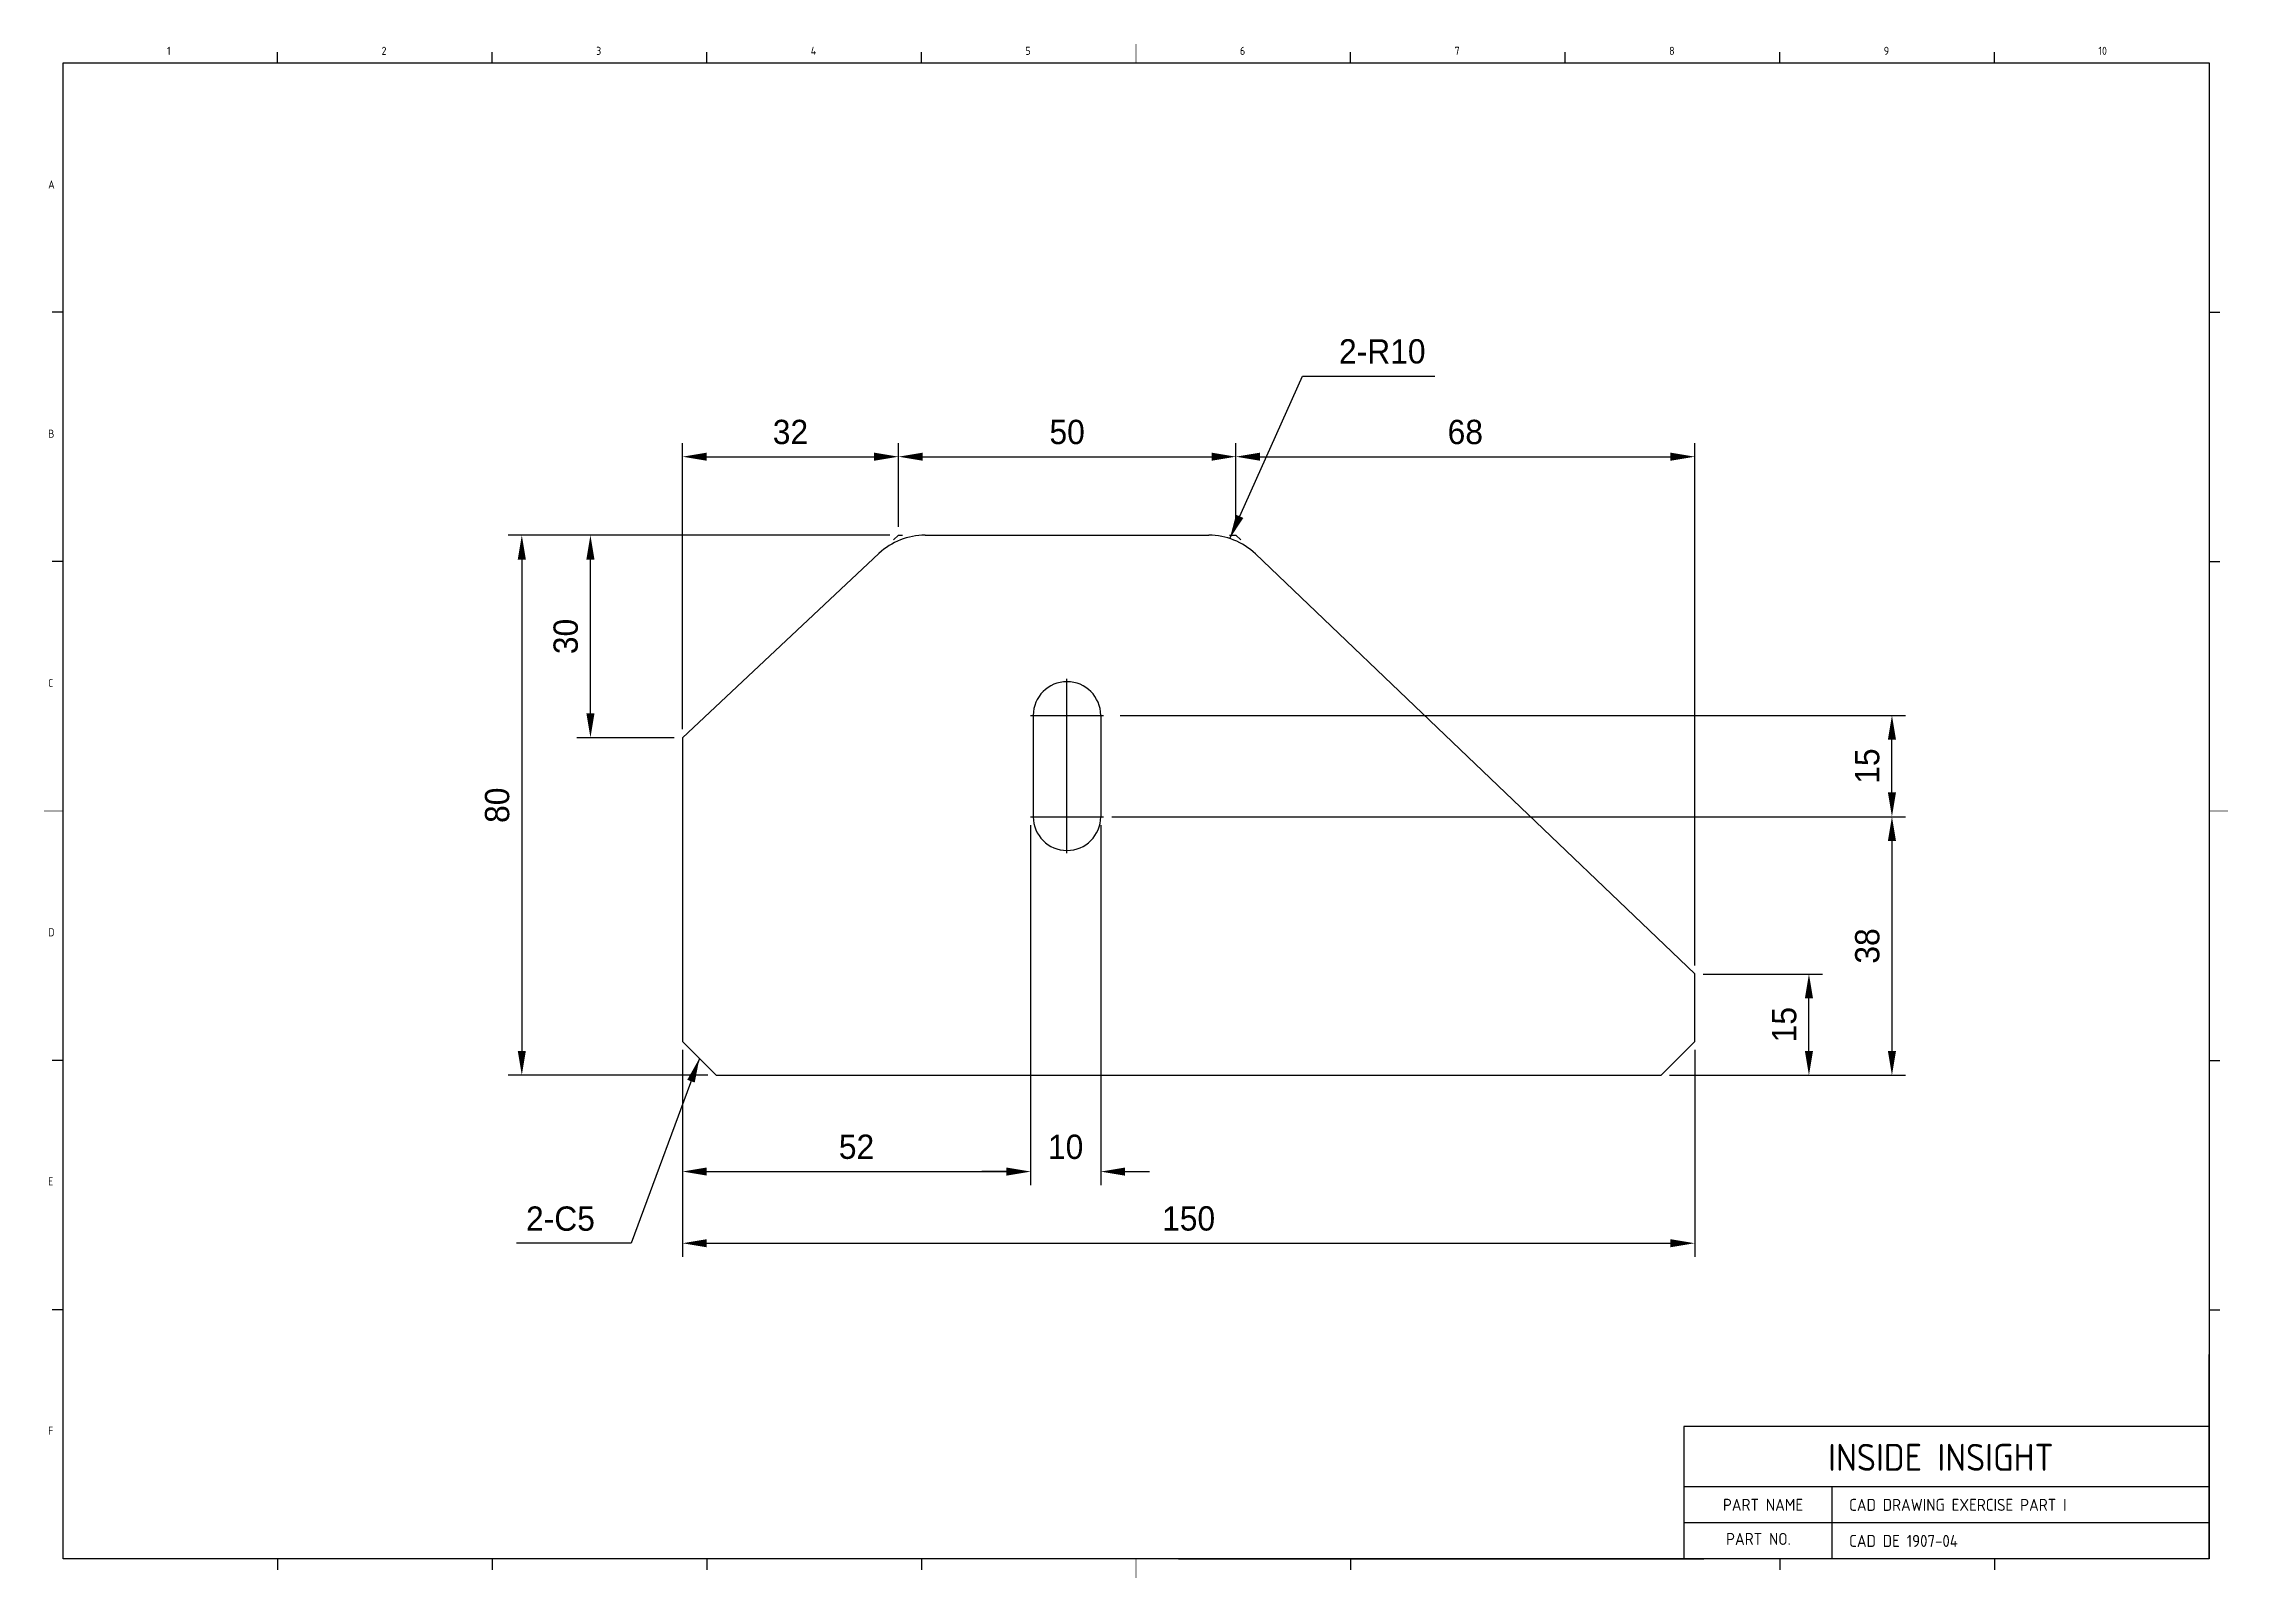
# Model space of a CAD drawing. Header units: inches. Extents: x 328 to 12229, y 132 to 477.
# Drawn here: x 1499.3 to 1823, y 137.6 to 364.9 of the extents above; entities that cross this region are included whole.
import ezdxf

# ---------------------------------------------------------------- set-up
doc = ezdxf.new("R2010")
doc.units = ezdxf.units.IN
doc.header["$MEASUREMENT"] = 0
for name, pattern in [('C1', [3.52, 3, -0.2, 0.12, -0.2]), ('C2', [7.05, 6, -0.4, 0.25, -0.4]), ('D2', [11.2, 8, -0.8, 0.4, -0.8, 0.4, -0.8])]:
    doc.linetypes.add(name, pattern=pattern)
doc.layers.add('1', color=1, linetype='C2')
doc.layers.add('3', color=3, linetype='D2')
doc.styles.add('A', font='GENISO', dxfattribs={"bigfont": 'WHGTXT'})
doc.styles.get("Standard").update_dxf_attribs({"font": 'gulim.ttc'})
doc.dimstyles.new('inside insight', dxfattribs={"dimscale": 20, "dimtxt": 0.18, "dimasz": 0.18, "dimexe": 0.1, "dimexo": 0.0625, "dimgap": 0.09, "dimtad": 1, "dimdec": 0, "dimzin": 0, "dimdsep": 46, "dimtxsty": 'Standard', "dimcen": 0.09, "dimclrd": 3, "dimclre": 3, "dimclrt": 2, "dimadec": 0, "dimazin": 0, "dimtfac": 1, "dimtdec": 0, "dimtofl": 0, "dimtmove": 0, "dimatfit": 3, "dimfxl": 0, "dimtolj": 1, "dimtzin": 0, "dimarcsym": 0})

msp = doc.modelspace()

# ---------------------------------------------------------------- texts
at = {"linetype": 'Continuous', "style": 'A'}
for s, p in [('CAD DRAWING EXERCISE PART I', (1766.835363, 147.555268)), ('CAD DE 1907-04', (1766.835363, 142.209268))]:
    msp.add_text(s, height=1.782, dxfattribs=at).set_placement(p)
at = {"color": 2, "char_height": 3.6}
for s, insert, attachment_point in [('2-R10', (1691.243271, 317.464268), 7), ('2-C5', (1580.979463, 188.997951), 9)]:
    msp.add_mtext(s, dxfattribs=dict(at, insert=insert, attachment_point=attachment_point))

# ---------------------------------------------------------------- blocks, each defined once
blk = doc.blocks.new('INSIDE INSIGHT TITLE BLOCK')
at = {"linetype": 'Continuous'}
for p, q in [((721.37, 362.03), (1039.37, 362.03)), ((721.37, 140.43), (721.37, 362.03)), ((1039.37, 362.03), (1039.37, 140.43)), ((1039.37, 140.43), (721.37, 140.43))]:
    blk.add_line(p, q, dxfattribs=at)
at = {"layer": '3', "color": 3, "linetype": 'Continuous'}
for p, q in [((753.17, 362.03), (753.17, 363.63)), ((784.97, 362.03), (784.97, 363.63)), ((848.57, 362.03), (848.57, 363.63)), ((912.17, 362.03), (912.17, 363.63)), ((943.97, 362.03), (943.97, 363.63)), ((975.77, 362.03), (975.77, 363.63)), ((1007.57, 362.03), (1007.57, 363.63)), ((721.37, 325.11), (719.77, 325.11)), ((1039.37, 325.11), (1040.97, 325.11)), ((721.37, 288.19), (719.77, 288.19)), ((1039.37, 288.19), (1040.97, 288.19)), ((721.37, 214.27), (719.77, 214.27)), ((1039.37, 214.27), (1040.97, 214.27)), ((721.37, 177.35), (719.77, 177.35)), ((1039.37, 177.35), (1040.97, 177.35)), ((1039.37, 140.43), (1039.37, 170.72)), ((1039.37, 160.03), (961.55, 160.03)), ((961.55, 160.03), (961.55, 140.43)), ((1039.37, 151.12), (961.55, 151.12)), ((983.53, 140.43), (983.53, 151.12)), ((1039.37, 145.77), (961.55, 145.77)), ((753.17, 140.43), (753.17, 138.83)), ((784.97, 140.43), (784.97, 138.83)), ((816.77, 140.43), (816.77, 138.83)), ((848.57, 140.43), (848.57, 138.83)), ((886.68, 140.43), (964.49, 140.43)), ((912.17, 140.43), (912.17, 138.83)), ((975.77, 140.43), (975.77, 138.83))]:
    blk.add_line(p, q, dxfattribs=at)
at = {"layer": '3', "linetype": 'Continuous'}
blk.add_line((816.77, 362.03), (816.77, 363.63), dxfattribs=at)
at = {"layer": '3', "color": 3, "linetype": 'Continuous', "const_width": 0.12}
for points in [[(880.37, 362.03), (880.37, 364.83)], [(721.37, 251.23), (718.57, 251.23)], [(1039.37, 251.23), (1042.17, 251.23)], [(880.37, 140.43), (880.37, 137.63)]]:
    blk.add_lwpolyline(points, dxfattribs=at)
at = {"linetype": 'Continuous', "style": 'A'}
for s, height, p in [('1', 1.2, (736.77, 363.23)), ('2', 1.2, (768.57, 363.23)), ('3', 1.2, (800.37, 363.23)), ('4', 1.2, (832.17, 363.23)), ('5', 1.2, (863.97, 363.23)), ('6', 1.2, (895.77, 363.23)), ('7', 1.2, (927.57, 363.23)), ('8', 1.2, (959.37, 363.23)), ('9', 1.2, (991.17, 363.23)), ('10', 1.2, (1022.97, 363.23)), ('A', 1.2, (719.17, 343.43)), ('B', 1.2, (719.17, 306.51)), ('C', 1.2, (719.17, 269.59)), ('D', 1.2, (719.17, 232.67)), ('E', 1.2, (719.17, 195.75)), ('F', 1.2, (719.17, 158.83)), ('PART NAME', 1.782, (967.34, 147.56)), ('PART NO.', 1.782, (967.81, 142.51))]:
    blk.add_text(s, height=height, dxfattribs=at).set_placement(p)
at = {"insert": (982.94, 157.48), "char_height": 3.9942, "width": 47.99, "attachment_point": 1, "style": 'A'}
blk.add_mtext('INSIDE INSIGHT', dxfattribs=at)
blk = doc.blocks.new('*D34')
at = {"color": 3, "lineweight": -2}
for p, q in [((1593.96, 263.33), (1593.96, 305.71)), ((1625.96, 293.33), (1625.96, 305.71)), ((1597.56, 303.71), (1622.36, 303.71))]:
    blk.add_line(p, q, dxfattribs=at)
at = {"color": 3}
for points in [[(1597.56, 304.31), (1597.56, 303.11), (1593.96, 303.71)], [(1622.36, 303.11), (1622.36, 304.31), (1625.96, 303.71)]]:
    blk.add_solid(points, dxfattribs=at)
at = {"layer": 'Defpoints', "color": 0}
for p in [(1625.96, 303.71), (1625.96, 292.08), (1593.96, 262.08)]:
    blk.add_point(p, dxfattribs=at)
at = {"color": 2, "insert": (1609.96, 307.35), "char_height": 3.6, "attachment_point": 5}
blk.add_mtext('\\A1;32', dxfattribs=at)
blk = doc.blocks.new('*D35')
at = {"color": 3, "lineweight": -2}
for p, q in [((1625.96, 293.33), (1625.96, 305.71)), ((1675.96, 293.33), (1675.96, 305.71)), ((1629.56, 303.71), (1672.36, 303.71))]:
    blk.add_line(p, q, dxfattribs=at)
at = {"color": 3}
for points in [[(1629.56, 304.31), (1629.56, 303.11), (1625.96, 303.71)], [(1672.36, 303.11), (1672.36, 304.31), (1675.96, 303.71)]]:
    blk.add_solid(points, dxfattribs=at)
at = {"layer": 'Defpoints', "color": 0}
for p in [(1675.96, 303.71), (1625.96, 292.08), (1675.96, 292.08)]:
    blk.add_point(p, dxfattribs=at)
at = {"color": 2, "insert": (1650.96, 307.35), "char_height": 3.6, "attachment_point": 5}
blk.add_mtext('\\A1;50', dxfattribs=at)
blk = doc.blocks.new('*D36')
at = {"color": 3, "lineweight": -2}
for p, q in [((1675.96, 293.33), (1675.96, 305.71)), ((1743.96, 228.33), (1743.96, 305.71)), ((1679.56, 303.71), (1740.36, 303.71))]:
    blk.add_line(p, q, dxfattribs=at)
at = {"color": 3}
for points in [[(1679.56, 304.31), (1679.56, 303.11), (1675.96, 303.71)], [(1740.36, 303.11), (1740.36, 304.31), (1743.96, 303.71)]]:
    blk.add_solid(points, dxfattribs=at)
at = {"layer": 'Defpoints', "color": 0}
for p in [(1743.96, 303.71), (1675.96, 292.08), (1743.96, 227.08)]:
    blk.add_point(p, dxfattribs=at)
at = {"color": 2, "insert": (1709.96, 307.35), "char_height": 3.6, "attachment_point": 5}
blk.add_mtext('\\A1;68', dxfattribs=at)
blk = doc.blocks.new('*D37')
at = {"color": 3, "lineweight": -2}
for p, q in [((1624.71, 292.08), (1568.15, 292.08)), ((1570.15, 288.48), (1570.15, 215.68)), ((1597.71, 212.08), (1568.15, 212.08))]:
    blk.add_line(p, q, dxfattribs=at)
at = {"color": 3}
for points in [[(1570.75, 288.48), (1569.55, 288.48), (1570.15, 292.08)], [(1569.55, 215.68), (1570.75, 215.68), (1570.15, 212.08)]]:
    blk.add_solid(points, dxfattribs=at)
at = {"layer": 'Defpoints', "color": 0}
for p in [(1625.96, 292.08), (1570.15, 212.08), (1598.96, 212.08)]:
    blk.add_point(p, dxfattribs=at)
at = {"color": 2, "insert": (1566.51, 252.08), "char_height": 3.6, "attachment_point": 5, "rotation": 90}
blk.add_mtext('\\A1;80', dxfattribs=at)
blk = doc.blocks.new('*D38')
at = {"color": 3, "lineweight": -2}
for p, q in [((1657.59, 250.38), (1775.18, 250.38)), ((1773.18, 246.78), (1773.18, 215.68)), ((1740.21, 212.08), (1775.18, 212.08))]:
    blk.add_line(p, q, dxfattribs=at)
at = {"color": 3}
for points in [[(1773.78, 246.78), (1772.58, 246.78), (1773.18, 250.38)], [(1772.58, 215.68), (1773.78, 215.68), (1773.18, 212.08)]]:
    blk.add_solid(points, dxfattribs=at)
at = {"layer": 'Defpoints', "color": 0}
for p in [(1656.34, 250.38), (1738.96, 212.08), (1773.18, 212.08)]:
    blk.add_point(p, dxfattribs=at)
at = {"color": 2, "insert": (1769.54, 231.23), "char_height": 3.6, "attachment_point": 5, "rotation": 90}
blk.add_mtext('\\A1;38', dxfattribs=at)
blk = doc.blocks.new('*D39')
at = {"color": 3, "lineweight": -2}
for p, q in [((1658.84, 265.38), (1775.18, 265.38)), ((1773.18, 253.98), (1773.18, 261.78)), ((1658.84, 250.38), (1775.18, 250.38))]:
    blk.add_line(p, q, dxfattribs=at)
at = {"color": 3}
for points in [[(1773.78, 261.78), (1772.58, 261.78), (1773.18, 265.38)], [(1772.58, 253.98), (1773.78, 253.98), (1773.18, 250.38)]]:
    blk.add_solid(points, dxfattribs=at)
at = {"layer": 'Defpoints', "color": 0}
for p in [(1657.59, 265.38), (1773.18, 265.38), (1657.59, 250.38)]:
    blk.add_point(p, dxfattribs=at)
at = {"color": 2, "insert": (1769.53, 257.88), "char_height": 3.6, "attachment_point": 5, "rotation": 90}
blk.add_mtext('\\A1;15', dxfattribs=at)
blk = doc.blocks.new('*D40')
at = {"color": 3, "lineweight": -2}
for p, q in [((1645.54, 249.13), (1645.54, 195.81)), ((1655.94, 249.13), (1655.94, 195.81)), ((1641.94, 197.81), (1638.34, 197.81)), ((1659.54, 197.81), (1663.14, 197.81))]:
    blk.add_line(p, q, dxfattribs=at)
at = {"color": 3}
for points in [[(1641.94, 197.21), (1641.94, 198.41), (1645.54, 197.81)], [(1659.54, 198.41), (1659.54, 197.21), (1655.94, 197.81)]]:
    blk.add_solid(points, dxfattribs=at)
at = {"layer": 'Defpoints', "color": 0}
for p in [(1645.54, 250.38), (1655.94, 250.38), (1655.94, 197.81)]:
    blk.add_point(p, dxfattribs=at)
at = {"color": 2, "insert": (1650.74, 201.46), "char_height": 3.6, "attachment_point": 5}
blk.add_mtext('\\A1;10', dxfattribs=at)
blk = doc.blocks.new('*D41')
at = {"color": 3, "lineweight": -2}
for p, q in [((1645.54, 247.88), (1645.54, 195.82)), ((1593.96, 215.83), (1593.96, 195.82)), ((1597.56, 197.82), (1641.94, 197.82))]:
    blk.add_line(p, q, dxfattribs=at)
at = {"color": 3}
for points in [[(1597.56, 198.42), (1597.56, 197.22), (1593.96, 197.82)], [(1641.94, 197.22), (1641.94, 198.42), (1645.54, 197.82)]]:
    blk.add_solid(points, dxfattribs=at)
at = {"layer": 'Defpoints', "color": 0}
for p in [(1645.54, 249.13), (1593.96, 217.08), (1645.54, 197.82)]:
    blk.add_point(p, dxfattribs=at)
at = {"color": 2, "insert": (1619.75, 201.47), "char_height": 3.6, "attachment_point": 5}
blk.add_mtext('\\A1;52', dxfattribs=at)
blk = doc.blocks.new('*D42')
at = {"color": 3, "lineweight": -2}
for p, q in [((1593.96, 215.83), (1593.96, 185.2)), ((1743.96, 215.83), (1743.96, 185.2)), ((1597.56, 187.2), (1740.36, 187.2))]:
    blk.add_line(p, q, dxfattribs=at)
at = {"color": 3}
for points in [[(1597.56, 187.8), (1597.56, 186.6), (1593.96, 187.2)], [(1740.36, 186.6), (1740.36, 187.8), (1743.96, 187.2)]]:
    blk.add_solid(points, dxfattribs=at)
at = {"layer": 'Defpoints', "color": 0}
for p in [(1593.96, 217.08), (1743.96, 217.08), (1743.96, 187.2)]:
    blk.add_point(p, dxfattribs=at)
at = {"color": 2, "insert": (1668.96, 190.85), "char_height": 3.6, "attachment_point": 5}
blk.add_mtext('\\A1;150', dxfattribs=at)
blk = doc.blocks.new('*D43')
at = {"color": 3, "lineweight": -2}
for p, q in [((1624.71, 292.08), (1578.32, 292.08)), ((1580.32, 265.68), (1580.32, 288.48)), ((1592.71, 262.08), (1578.32, 262.08))]:
    blk.add_line(p, q, dxfattribs=at)
at = {"color": 3}
for points in [[(1580.92, 288.48), (1579.72, 288.48), (1580.32, 292.08)], [(1579.72, 265.68), (1580.92, 265.68), (1580.32, 262.08)]]:
    blk.add_solid(points, dxfattribs=at)
at = {"layer": 'Defpoints', "color": 0}
for p in [(1580.32, 292.08), (1625.96, 292.08), (1593.96, 262.08)]:
    blk.add_point(p, dxfattribs=at)
at = {"color": 2, "insert": (1576.67, 277.08), "char_height": 3.6, "attachment_point": 5, "rotation": 90}
blk.add_mtext('\\A1;30', dxfattribs=at)
blk = doc.blocks.new('*D44')
at = {"color": 3, "lineweight": -2}
for p, q in [((1745.21, 227.08), (1762.88, 227.08)), ((1760.88, 215.68), (1760.88, 223.48)), ((1741.46, 212.08), (1762.88, 212.08))]:
    blk.add_line(p, q, dxfattribs=at)
at = {"color": 3}
for points in [[(1761.48, 223.48), (1760.28, 223.48), (1760.88, 227.08)], [(1760.28, 215.68), (1761.48, 215.68), (1760.88, 212.08)]]:
    blk.add_solid(points, dxfattribs=at)
at = {"layer": 'Defpoints', "color": 0}
for p in [(1743.96, 227.08), (1760.88, 227.08), (1740.21, 212.08)]:
    blk.add_point(p, dxfattribs=at)
at = {"color": 2, "insert": (1757.23, 219.58), "char_height": 3.6, "attachment_point": 5, "rotation": 90}
blk.add_mtext('\\A1;15', dxfattribs=at)

# ---------------------------------------------------------------- dimensions: what is measured, and where the dimension line sits
for base, p1, p2, picture, middle in [((1625.964741, 303.709094), (1593.964741, 262.082661), (1625.964741, 292.082661), '*D34', (1609.964741, 307.354094)), ((1675.964741, 303.709094), (1625.964741, 292.082661), (1675.964741, 292.082661), '*D35', (1650.964741, 307.354094)), ((1743.964741, 303.709094), (1675.964741, 292.082661), (1743.964741, 227.082661), '*D36', (1709.964741, 307.354094)), ((1655.936661, 197.806584), (1645.536661, 250.383703), (1655.936661, 250.383703), '*D40', (1650.736661, 201.455184)), ((1645.536661, 197.8228), (1593.964741, 217.082661), (1645.536661, 249.133703), '*D41', (1619.750701, 201.4678)), ((1743.964741, 187.197951), (1593.964741, 217.082661), (1743.964741, 217.082661), '*D42', (1668.964741, 190.846551))]:
    dim = msp.add_linear_dim(base=base, p1=p1, p2=p2, dimstyle='inside insight')
    dim.commit()
    dim.dimension.update_dxf_attribs({"geometry": picture, "text_midpoint": middle})
for base, p1, p2, picture, middle in [((1570.15109, 212.082661), (1625.964741, 292.082661), (1598.964741, 212.082661), '*D37', (1566.506089, 252.082661)), ((1580.319075, 292.082661), (1593.964741, 262.082661), (1625.964741, 292.082661), '*D43', (1576.674075, 277.082661)), ((1773.180936, 265.383703), (1657.586661, 250.383703), (1657.586661, 265.383703), '*D39', (1769.532336, 257.883703)), ((1773.180936, 212.082661), (1656.336661, 250.383703), (1738.964741, 212.082661), '*D38', (1769.535936, 231.233182)), ((1760.876998, 227.082661), (1740.214741, 212.082661), (1743.964741, 227.082661), '*D44', (1757.228398, 219.582661))]:
    dim = msp.add_linear_dim(base=base, p1=p1, p2=p2, angle=90, dimstyle='inside insight')
    dim.commit()
    dim.dimension.update_dxf_attribs({"geometry": picture, "text_midpoint": middle})

# ---------------------------------------------------------------- linework, layer by layer
for p, q in [((1625.236473, 291.39991), (1625.964741, 292.082661)), ((1625.964741, 292.082661), (1626.563669, 292.082661)), ((1629.919216, 292.082661), (1671.954107, 292.082661)), ((1675.02022, 292.082661), (1675.964741, 292.082661)), ((1676.691636, 291.387835), (1675.964741, 292.082661)), ((1593.964741, 262.082661), (1623.079804, 289.378033)), ((1743.964741, 227.082661), (1678.863919, 289.311388)), ((1645.936661, 265.383703), (1645.936661, 250.383703)), ((1655.936661, 265.383703), (1655.936661, 250.383703)), ((1593.964741, 262.082661), (1593.964741, 217.082661)), ((1743.964741, 217.082661), (1743.964741, 227.082661)), ((1593.964741, 217.082661), (1598.964741, 212.082661)), ((1738.964741, 212.082661), (1743.964741, 217.082661)), ((1598.964741, 212.082661), (1738.964741, 212.082661))]:
    msp.add_line(p, q)
for centre, radius, start, end in [((1629.919216, 282.082661), 10, 90, 133.15238973), ((1671.954107, 282.082661), 10, 46.29216689, 90), ((1650.936661, 265.383703), 5, 0, 180), ((1650.936661, 250.383703), 5, 180, 0)]:
    msp.add_arc(centre, radius, start, end)
at = {"layer": '1', "linetype": 'C1', "ltscale": 10}
for p, q in [((1650.936661, 255.783703), (1650.936661, 270.783703)), ((1645.536661, 265.383703), (1656.336661, 265.383703)), ((1650.936661, 244.983703), (1650.936661, 255.783703)), ((1645.536661, 250.383703), (1656.336661, 250.383703))]:
    msp.add_line(p, q, dxfattribs=at)
at = {"layer": '3', "color": 3, "linetype": 'Continuous'}
msp.add_line((1788.362756, 140.427268), (1788.362756, 138.827268), dxfattribs=at)

# ---------------------------------------------------------------- block references
msp.add_blockref('INSIDE INSIGHT TITLE BLOCK', (780.79414, 0))

msp.set_redraw_order([(e.dxf.handle, doc.entitydb.next_handle()) for e in msp.query("TEXT MTEXT ATTDEF DIMENSION ARC_DIMENSION")])  # texts and dimensions are drawn at this point

# ---------------------------------------------------------------- leaders
at = {"annotation_type": 0, "has_hookline": 1}
for points, hookline_direction, text_width in [([(1675.055985, 291.589414), (1685.843271, 315.664268), (1689.443271, 315.664268)], 0, 14.1948), ([(1596.464741, 214.582661), (1586.379463, 187.197951), (1582.779463, 187.197951)], 1, 11.6316)]:
    msp.add_leader(points, dimstyle='inside insight', dxfattribs=dict(at, hookline_direction=hookline_direction, text_width=text_width))

doc.saveas('drawing.dxf')
